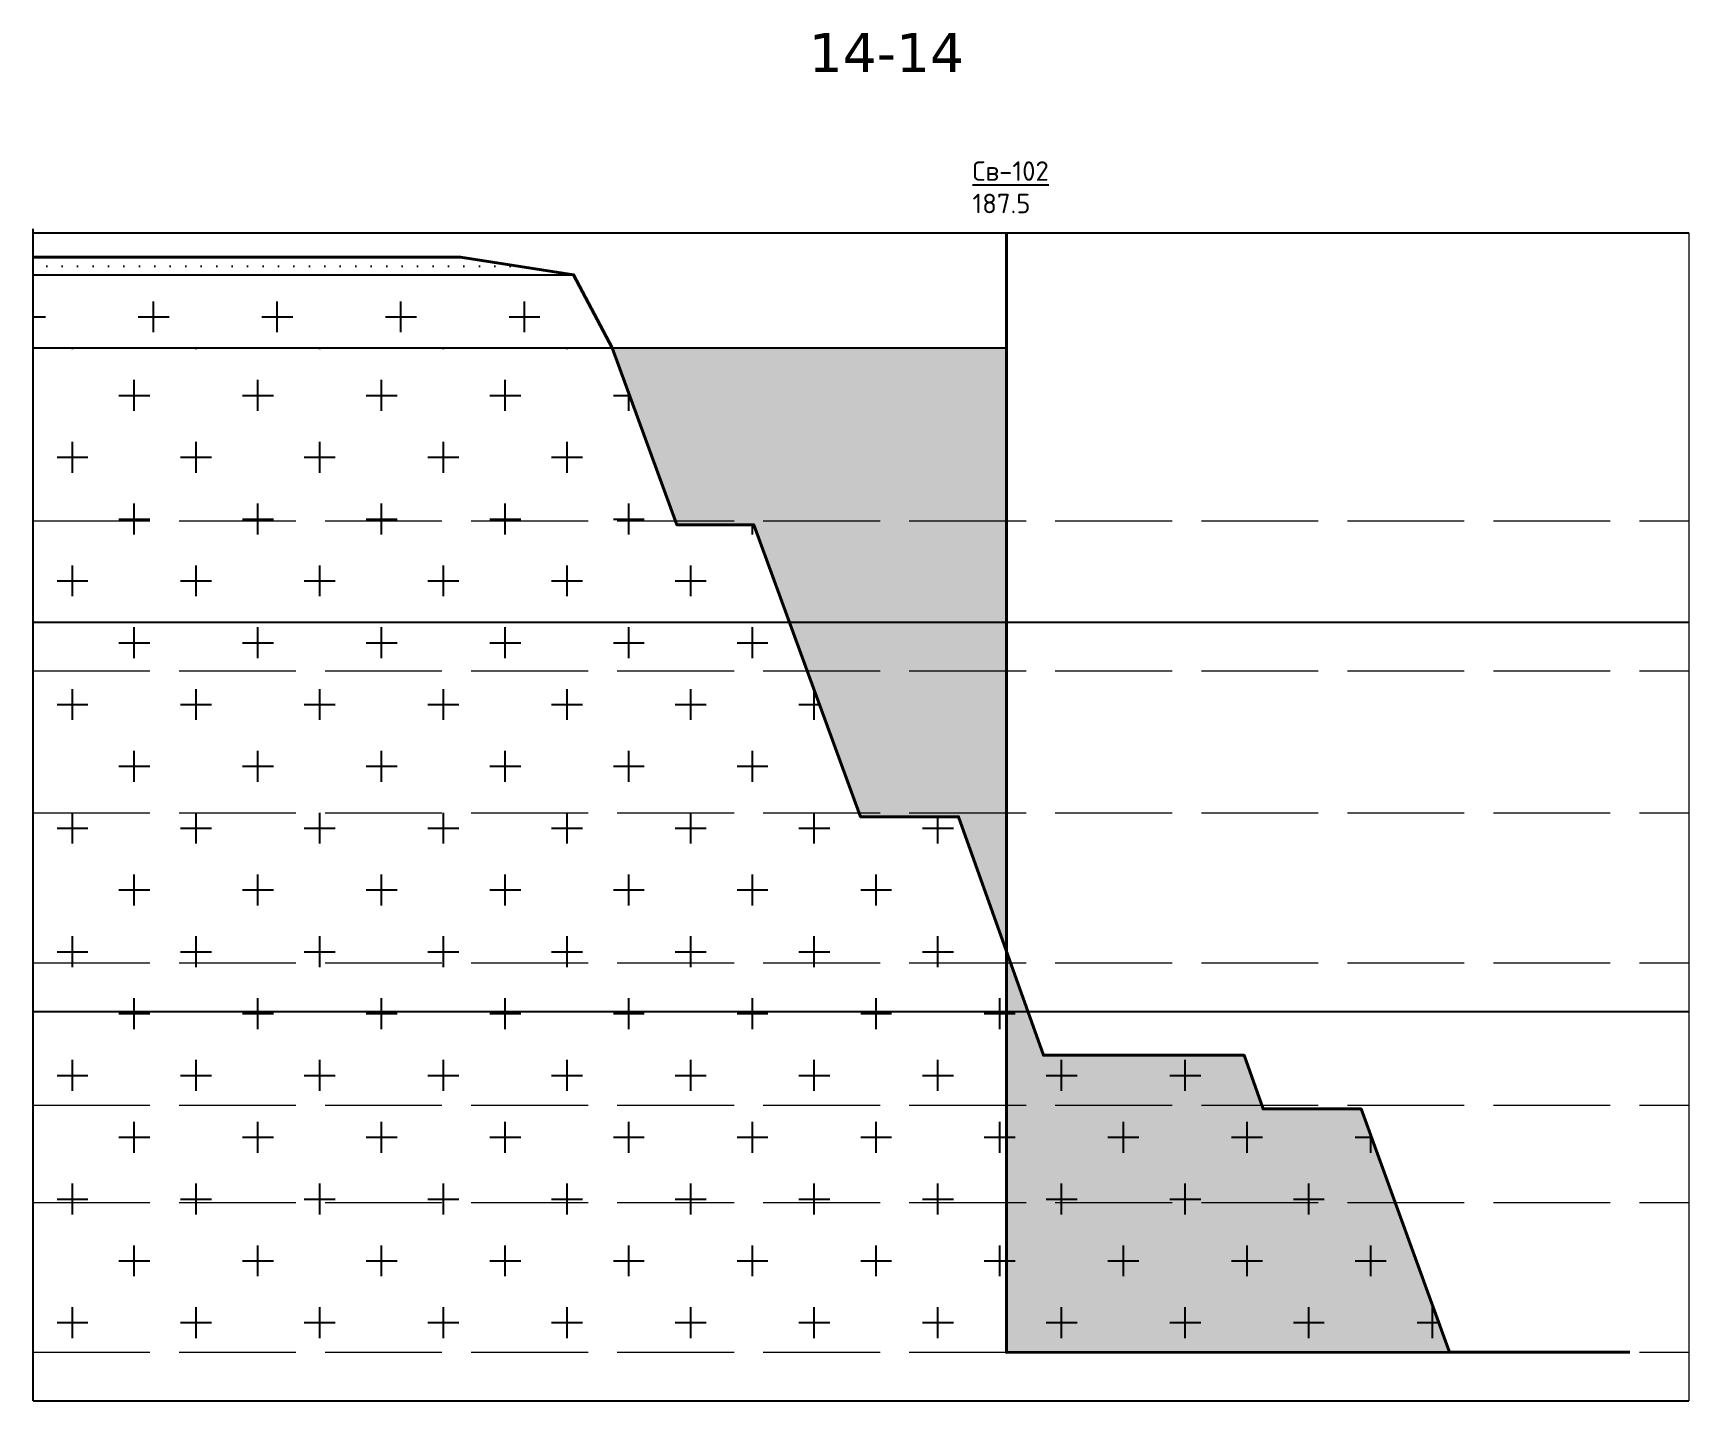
# Model space of a CAD drawing. Header units: millimetres. Extents: x 0 to 6474735, y 0 to 11273163.
# Drawn here: x 3235648.9 to 3235818.9, y 5636121.5 to 5636262 of the extents above; entities that cross this region are included whole.
import ezdxf

# ---------------------------------------------------------------- set-up
doc = ezdxf.new("R2010")
doc.units = ezdxf.units.MM
doc.linetypes.add('ACAD_ISO02W100', pattern=[15, 12, -3])
doc.linetypes.add('AHIDDEN4', pattern=[7, 5, -2])
doc.layers.add('ПЛАН НА КІНЕЦЬ', color=7, linetype='Continuous')
doc.styles.add('ISO Proportional', font='isocpeur.ttf')
doc.styles.add('стиль1', font='verdana.ttf', dxfattribs={"height": 4})

msp = doc.modelspace()

# ---------------------------------------------------------------- texts
at = {"layer": 'ПЛАН НА КІНЕЦЬ', "insert": (3235728.53, 5636261.981), "char_height": 4, "attachment_point": 1, "style": 'стиль1'}
msp.add_mtext_dynamic_manual_height_columns('14-14', width=3.78159, gutter_width=7.5, heights=[0], dxfattribs=at)
at = {"layer": 'ПЛАН НА КІНЕЦЬ', "linetype": 'AHIDDEN4', "insert": (3235745.053, 5636248.812), "char_height": 2, "attachment_point": 1, "style": 'ISO Proportional'}
msp.add_mtext_dynamic_manual_height_columns('\\pi0.29384;{\\LСв-102\\P\\pi1.3938;}187.5', width=8.18768, gutter_width=7.5, heights=[0], dxfattribs=at)

# ---------------------------------------------------------------- hatches: boundary and pattern name
at = {"layer": 'ПЛАН НА КІНЕЦЬ'}
h = msp.add_hatch(dxfattribs=at)
h.set_pattern_fill('DOTS', color=256)
h.set_pattern_definition([(0, (3235678.8267, 5636238.0518), (0.79375, 1.5875), [0, -1.5875])])
h.paths.add_polyline_path([(3235648.86, 5636238.958), (3235648.86, 5636237.158), (3235704.38, 5636237.158), (3235692.758, 5636238.958), (3235670.809, 5636238.958)])
h = msp.add_hatch(dxfattribs=at)
h.set_pattern_fill('CROSS', color=256)
h.set_pattern_definition([(0, (4043.0445, 2335.0276), (6.35, 6.35), [3.175, -9.525]), (90, (4044.632, 2333.44), (-6.35, 6.35), [3.175, -9.525])])
h.paths.add_polyline_path([(3235708.324, 5636229.658), (3235707.367, 5636231.478), (3235648.86, 5636231.478), (3235648.86, 5636229.658)])
h.paths.add_polyline_path([(3235707.367, 5636231.478), (3235704.38, 5636237.158), (3235648.86, 5636237.158), (3235648.86, 5636231.478)])
h = msp.add_hatch(dxfattribs=at)
h.set_pattern_fill('CROSS', color=256)
h.set_pattern_definition([(0, (3235752.91, 5636154.908), (6.35, 6.35), [3.175, -9.525]), (90, (3235754.497, 5636153.32), (-6.35, 6.35), [3.175, -9.525])])
h.paths.add_polyline_path([(3235773.253, 5636156.978), (3235752.629, 5636156.978), (3235751.029, 5636161.478), (3235748.86, 5636161.478), (3235748.86, 5636151.871), (3235775.069, 5636151.871)])
h.paths.add_polyline_path([(3235749.251, 5636166.478), (3235748.86, 5636166.478), (3235748.86, 5636161.478), (3235751.029, 5636161.478)])
h.paths.add_polyline_path([(3235785.273, 5636151.478), (3235775.209, 5636151.478), (3235775.069, 5636151.871), (3235748.86, 5636151.871), (3235748.86, 5636141.871), (3235788.756, 5636141.871)])
h.paths.add_polyline_path([(3235788.756, 5636141.871), (3235748.86, 5636141.871), (3235748.86, 5636126.478), (3235794.337, 5636126.478)])
h.paths.add_polyline_path([(3235748.86, 5636131.478), (3235648.86, 5636131.478), (3235648.86, 5636126.478), (3235748.86, 5636126.478)])
h.paths.add_polyline_path([(3235748.86, 5636141.478), (3235648.86, 5636141.478), (3235648.86, 5636131.478), (3235748.86, 5636131.478)])
h.paths.add_polyline_path([(3235748.86, 5636151.478), (3235648.86, 5636151.478), (3235648.86, 5636141.478), (3235748.86, 5636141.478)])
h.paths.add_polyline_path([(3235748.86, 5636161.478), (3235648.86, 5636161.478), (3235648.86, 5636151.478), (3235748.86, 5636151.478)])
h.paths.add_polyline_path([(3235748.86, 5636166.478), (3235648.86, 5636166.478), (3235648.86, 5636161.478), (3235748.86, 5636161.478)])
h.paths.add_polyline_path([(3235747.473, 5636171.478), (3235648.86, 5636171.478), (3235648.86, 5636166.478), (3235748.86, 5636166.478), (3235748.86, 5636167.578)])
h.paths.add_polyline_path([(3235743.917, 5636181.478), (3235733.864, 5636181.478), (3235648.86, 5636181.478), (3235648.86, 5636171.478), (3235747.473, 5636171.478)])
h.paths.add_polyline_path([(3235730.203, 5636191.478), (3235648.86, 5636191.478), (3235648.86, 5636181.478), (3235733.864, 5636181.478)])
h.paths.add_polyline_path([(3235728.373, 5636196.478), (3235648.86, 5636196.478), (3235648.86, 5636191.478), (3235730.203, 5636191.478)])
h.paths.add_polyline_path([(3235726.543, 5636201.478), (3235648.86, 5636201.478), (3235648.86, 5636196.478), (3235728.373, 5636196.478)])
h.paths.add_polyline_path([(3235722.883, 5636211.478), (3235714.979, 5636211.478), (3235648.86, 5636211.478), (3235648.86, 5636201.478), (3235726.543, 5636201.478)])
h.paths.add_polyline_path([(3235711.318, 5636221.478), (3235648.86, 5636221.478), (3235648.86, 5636211.478), (3235714.979, 5636211.478)])
h.paths.add_polyline_path([(3235708.324, 5636229.658), (3235648.86, 5636229.658), (3235648.86, 5636221.478), (3235711.318, 5636221.478)])
h = msp.add_hatch(color=91, dxfattribs=at)
h.dxf.hatch_style = 1
h.paths.add_polyline_path([(3235748.86, 5636167.578), (3235748.86, 5636229.658), (3235708.324, 5636229.658), (3235714.979, 5636211.478), (3235722.883, 5636211.478), (3235733.864, 5636181.478), (3235743.917, 5636181.478)])
h = msp.add_hatch(color=211, dxfattribs=at)
h.dxf.hatch_style = 1
h.paths.add_polyline_path([(3235794.337, 5636126.478), (3235748.86, 5636126.478), (3235748.86, 5636167.578), (3235752.629, 5636156.978), (3235773.253, 5636156.978), (3235775.209, 5636151.478), (3235785.273, 5636151.478)])

# ---------------------------------------------------------------- linework, layer by layer
at = {"layer": 'ПЛАН НА КІНЕЦЬ', "color": 3}
msp.add_line((3235648.86, 5636121.478), (3235648.86, 5636241.871), dxfattribs=at)
at = {"layer": 'ПЛАН НА КІНЕЦЬ', "color": 4}
for p, q in [((3235648.86, 5636241.478), (3235818.938, 5636241.478)), ((3235648.86, 5636201.478), (3235818.938, 5636201.478)), ((3235648.86, 5636161.478), (3235818.938, 5636161.478)), ((3235648.86, 5636121.478), (3235818.938, 5636121.478))]:
    msp.add_line(p, q, dxfattribs=at)
at = {"layer": 'ПЛАН НА КІНЕЦЬ', "color": 7, "linetype": 'ACAD_ISO02W100', "lineweight": 20}
for p, q in [((3235648.86, 5636211.871), (3235818.938, 5636211.871)), ((3235648.86, 5636196.478), (3235818.938, 5636196.478)), ((3235648.86, 5636181.871), (3235818.938, 5636181.871)), ((3235648.86, 5636166.478), (3235818.938, 5636166.478)), ((3235648.86, 5636151.871), (3235818.938, 5636151.871)), ((3235648.86, 5636141.871), (3235818.938, 5636141.871)), ((3235648.86, 5636126.478), (3235818.938, 5636126.478))]:
    msp.add_line(p, q, dxfattribs=at)
at = {"layer": 'ПЛАН НА КІНЕЦЬ', "color": 1, "lineweight": 15}
msp.add_lwpolyline([(3235648.86, 5636241.871), (3235648.86, 5636121.871)], dxfattribs=at)
at = {"layer": 'ПЛАН НА КІНЕЦЬ', "lineweight": 15}
for points in [[(3235648.86, 5636241.478), (3235648.86, 5636121.478)], [(3235818.938, 5636241.478), (3235818.938, 5636121.478)]]:
    msp.add_lwpolyline(points, dxfattribs=at)
at = {"layer": 'ПЛАН НА КІНЕЦЬ', "color": 5, "lineweight": 40}
msp.add_lwpolyline([(3235748.86, 5636241.478), (3235748.86, 5636126.443), (3235794.337, 5636126.478)], dxfattribs=at)
at = {"layer": 'ПЛАН НА КІНЕЦЬ'}
for points in [[(3235648.86, 5636238.958), (3235692.758, 5636238.958)], [(3235648.86, 5636237.158), (3235704.38, 5636237.158)], [(3235648.86, 5636229.658), (3235748.86, 5636229.658), (3235748.86, 5636229.658)], [(3235733.864, 5636181.478), (3235722.883, 5636211.478)]]:
    msp.add_lwpolyline(points, dxfattribs=at)
at = {"layer": 'ПЛАН НА КІНЕЦЬ', "lineweight": 40}
msp.add_lwpolyline([(3235812.885, 5636126.478), (3235794.337, 5636126.478), (3235785.273, 5636151.478), (3235775.209, 5636151.478), (3235773.253, 5636156.978), (3235752.629, 5636156.978), (3235743.917, 5636181.478), (3235733.864, 5636181.478), (3235722.883, 5636211.478), (3235714.979, 5636211.478), (3235708.324, 5636229.658), (3235704.38, 5636237.158), (3235692.758, 5636238.958), (3235648.86, 5636238.958)], dxfattribs=at)

msp.set_redraw_order([(e.dxf.handle, doc.entitydb.next_handle()) for e in msp.query("TEXT MTEXT ATTDEF DIMENSION ARC_DIMENSION")])  # texts and dimensions are drawn at this point

doc.saveas('drawing.dxf')
